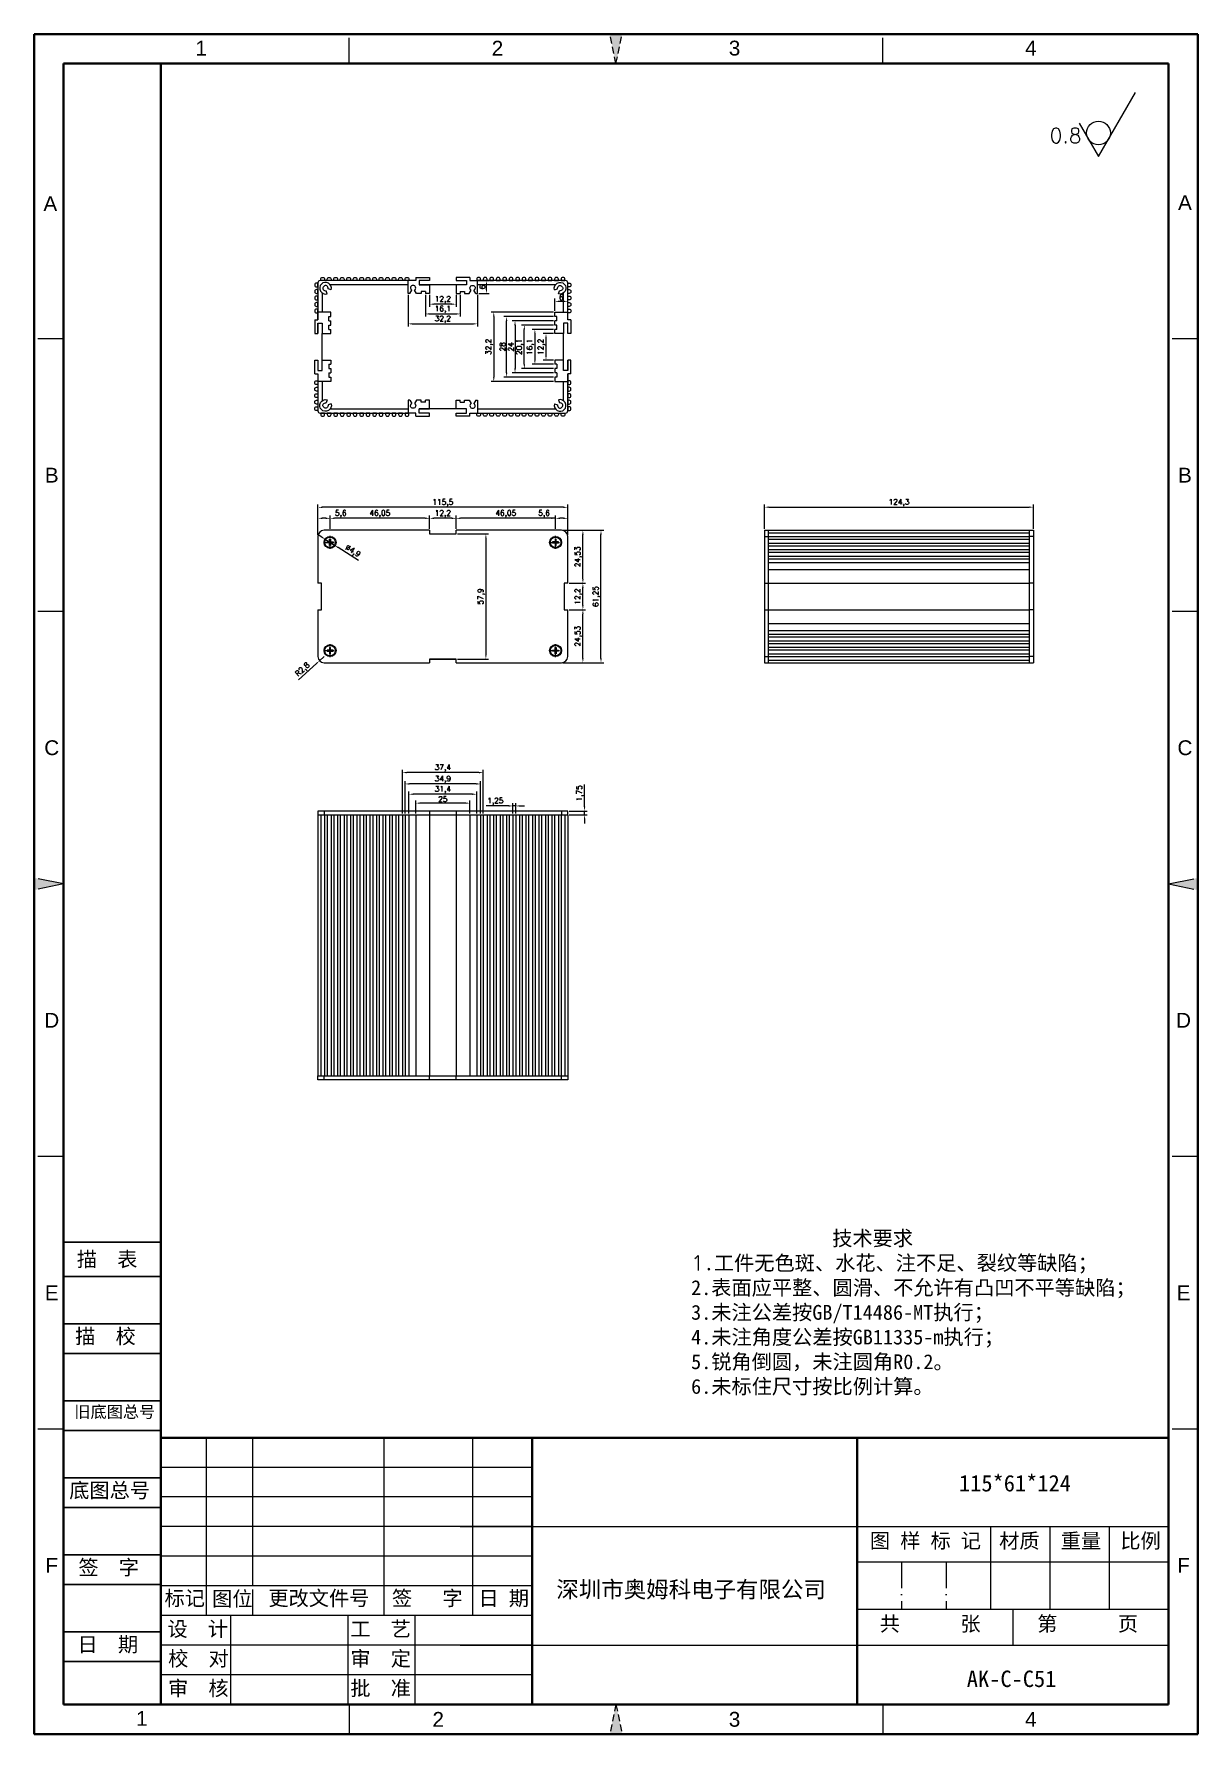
# Model space of a CAD drawing. Header units: millimetres. Extents: x 2598 to 3136, y -275 to 512.
import ezdxf
from ezdxf.enums import TextEntityAlignment as Align

# ---------------------------------------------------------------- set-up
doc = ezdxf.new("R2010")
doc.units = ezdxf.units.MM
for name, pattern in [('ACAD_ISO10W100', [18, 12, -3, 0, -3]), ('CENTER', [50.8, 31.75, -6.35, 6.35, -6.35]), ('HIDDEN2', [4.7625, 3.175, -1.5875])]:
    doc.linetypes.add(name, pattern=pattern)
for name, color, linetype, lineweight in [('dim', 82, 'Continuous', 9), ('图层1', 7, 'ACAD_ISO10W100', 15), ('图层2', 7, 'Continuous', 30), ('图层3', 7, 'Continuous', 15), ('图层4', 7, 'Continuous', 40), ('图层5', 7, 'HIDDEN2', 15), ('细实线', 3, 'Continuous', 18)]:
    doc.layers.add(name, color=color, linetype=linetype, lineweight=lineweight)
doc.layers.add('尺寸线', color=7, linetype='Continuous')
doc.styles.get("Standard").update_dxf_attribs({"font": 'txt', "bigfont": 'gbcbig.shx'})
doc.styles.add('样式 3', font='arial.ttf', dxfattribs={"height": 3.8})
doc.dimstyles.new('ISO-25', dxfattribs={"dimtxt": 2.5, "dimasz": 2.5, "dimexe": 1.25, "dimexo": 0.625, "dimtad": 1, "dimtxsty": 'Standard', "dimcen": 2.5, "dimadec": 0, "dimazin": 0, "dimtfac": 1, "dimtmove": 0, "dimatfit": 3, "dimfxl": 0, "dimarcsym": 0})

msp = doc.modelspace()

# ---------------------------------------------------------------- texts
at = {"layer": '图层1', "color": 0, "style": '样式 3'}
for s, p in [('B', (2606.28, 307.822)), ('B', (3130.4, 307.822)), ('C', (2606.28, 181.73)), ('C', (3130.4, 181.73)), ('D', (2606.28, 55.638)), ('D', (3129.757, 55.638)), ('E', (2606.28, -70.454)), ('E', (3129.757, -70.454)), ('F', (2606.28, -196.547)), ('F', (3129.757, -196.547))]:
    msp.add_text(s, height=6.853, dxfattribs=at).set_placement(p, align=Align.MIDDLE)
at = {"layer": '图层1', "color": 0, "attachment_point": 1}
for s, insert, char_height, width in [('{\\fSimSun|b0|i0|c134|p2;115*61*124}', (3025.888, -154.698), 7.61426, 143.87381), ('{\\fSimSun|b0|i0|c134|p2;图 样 标 记}', (2984.71, -181.702), 6.85283, 85.01981), ('{\\fSimSun|b0|i0|c134|p2;材质 }', (3044.479, -181.731), 6.85283, 57.15345), ('{\\fSimSun|b0|i0|c134|p2;深圳市奥姆科电子有限公司}', (2839.675, -203.843), 7.61426, 143.87381), ('{\\fSimSun|b0|i0|c134|p2;标记}', (2658.454, -208.277), 6.85283, 19.18793), ('{\\fSimSun|b0|i0|c134|p2;图位}', (2680.461, -208.554), 6.85283, 19.18793), ('{\\fSimSun|b0|i0|c134|p2;更改文件号}', (2706.479, -208.277), 6.85283, 57.15345), ('{\\fSimSun|b0|i0|c134|p2;审  核}', (2660.067, -249.912), 6.85283, 55.57182), ('{\\fSimSun|b0|i0|c134|p2;批  准}', (2744.375, -249.912), 6.85283, 57.15345), ('{\\fSimSun|b0|i0|c134|p2;AK-C-C51}', (3029.499, -245.194), 7.61426, 94.46646)]:
    msp.add_mtext(s, dxfattribs=dict(at, insert=insert, char_height=char_height, width=width))
at = {"layer": '图层2', "color": 0, "attachment_point": 1}
for s, insert, char_height, width in [('{\\fSimSun|b0|i0|c134|p2;描\\fSimSun|b0|i0|c0|p2;  \\fSimSun|b0|i0|c134|p2;表}', (2617.91, -51.483), 6.85275, 76.78976), ('{\\fSimSun|b0|i0|c134|p2;描\\fSimSun|b0|i0|c0|p2;  \\fSimSun|b0|i0|c134|p2;校}', (2617.13, -87.118), 6.85275, 76.78976), ('{\\fSimSun|b0|i0|c134|p2;旧底图总号}', (2616.744, -122.752), 5.48227, 76.78976), ('{\\fSimSun|b0|i0|c134|p2;底图总号}', (2614.368, -158.386), 6.85275, 76.78976), ('{\\fSimSun|b0|i0|c134|p2;重量 }', (3072.932, -181.731), 6.85283, 57.15345), ('{\\fSimSun|b0|i0|c134|p2;比例 }', (3100.503, -181.731), 6.85283, 57.15345), ('{\\fSimSun|b0|i0|c134|p2;签\\fSimSun|b0|i0|c0|p2;  \\fSimSun|b0|i0|c134|p2;字}', (2618.612, -194.021), 6.85275, 76.78976), ('{\\fSimSun|b0|i0|c134|p2;签   字}', (2763.624, -208.277), 6.85283, 57.15345), ('{\\fSimSun|b0|i0|c134|p2;日 期}', (2803.655, -208.277), 6.85283, 57.15345), ('{\\fSimSun|b0|i0|c134|p2;共      张}', (2989.226, -220.078), 6.85283, 75.82026), ('{\\fSimSun|b0|i0|c134|p2;第      页}', (3062.093, -220.078), 6.85283, 70.37613), ('{\\fSimSun|b0|i0|c134|p2;设  计}', (2659.801, -222.5), 6.85283, 53.12042), ('{\\fSimSun|b0|i0|c134|p2;工  艺}', (2744.375, -222.5), 6.85283, 57.15345), ('{\\fSimSun|b0|i0|c134|p2;日\\fSimSun|b0|i0|c0|p2;  \\fSimSun|b0|i0|c134|p2;期}', (2618.222, -229.655), 6.85275, 76.78976), ('{\\fSimSun|b0|i0|c134|p2;校  对}', (2660.131, -236.206), 6.85283, 49.68798), ('{\\fSimSun|b0|i0|c134|p2;审  定}', (2744.375, -236.206), 6.85283, 57.15345)]:
    msp.add_mtext(s, dxfattribs=dict(at, insert=insert, char_height=char_height, width=width))
at = {"layer": '图层3', "color": 0, "insert": (2901.999, -41.77), "char_height": 6.85283, "width": 324.57992, "attachment_point": 1}
msp.add_mtext('{\\fSimSun|b0|i0|c134|p54;              技术要求\\P}1{\\fSimSun|b0|i0|c134|p54;.工件无色斑、水花、注不足、裂纹等缺陷；\\P2.表面应平整、圆滑、不允许有凸凹不平等缺陷；\\P3.未注公差按GB/T14486-MT执行；\\P4.未注角度公差按GB11335-m执行；\\P5.锐角倒圆，未注圆角R0.2。}\\P{\\fSimSun|b0|i0|c134|p2;6.未标住尺寸按比例计算。}', dxfattribs=at)
at = {"layer": '图层5', "color": 0, "style": '样式 3'}
for s, p in [('1', (2675.38, 505.378)), ('2', (2812.436, 505.378)), ('3', (2922.082, 505.378)), ('4', (3059.138, 505.378)), ('A', (2605.615, 433.415)), ('A', (3130.4, 433.914)), ('1', (2647.968, -267.32)), ('2', (2785.025, -267.729)), ('3', (2922.082, -267.729)), ('4', (3059.138, -267.729))]:
    msp.add_text(s, height=6.853, dxfattribs=at).set_placement(p, align=Align.MIDDLE)
at = {"layer": '细实线', "color": 0, "insert": (3067.879, 468.312), "char_height": 6.8528, "width": 25.5847, "attachment_point": 1}
msp.add_mtext('0.8', dxfattribs=at)

# ---------------------------------------------------------------- blocks, each defined once
blk = doc.blocks.new('*D5')
at = {"layer": 'Defpoints', "color": 0}
for p in [(2729.42, 292.94), (2729.42, 279.51), (2844.92, 279.51)]:
    blk.add_point(p, dxfattribs=at)
at = {"layer": 'dim', "color": 0, "lineweight": -2}
for p, q in [((2729.42, 280.13), (2729.42, 294.19)), ((2842.92, 292.94), (2731.42, 292.94)), ((2844.92, 280.13), (2844.92, 294.19))]:
    blk.add_line(p, q, dxfattribs=at)
at = {"layer": 'dim', "color": 0}
for points in [[(2731.42, 293.27), (2731.42, 292.61), (2729.42, 292.94)], [(2842.92, 293.27), (2842.92, 292.61), (2844.92, 292.94)]]:
    blk.add_solid(points, dxfattribs=at)
at = {"layer": 'dim', "color": 0, "insert": (2787.17, 295.02), "char_height": 2.5, "attachment_point": 5}
blk.add_mtext('115,5', dxfattribs=at)
blk = doc.blocks.new('*D6')
at = {"layer": 'Defpoints', "color": 0}
for p in [(2842.12, 282.31), (2860.32, 282.31), (2842.12, 221.06)]:
    blk.add_point(p, dxfattribs=at)
at = {"layer": 'dim', "color": 0, "lineweight": -2}
for p, q in [((2842.74, 282.31), (2861.57, 282.31)), ((2860.32, 223.06), (2860.32, 280.31)), ((2842.74, 221.06), (2861.57, 221.06))]:
    blk.add_line(p, q, dxfattribs=at)
at = {"layer": 'dim', "color": 0}
for points in [[(2859.99, 280.31), (2860.65, 280.31), (2860.32, 282.31)], [(2859.99, 223.06), (2860.65, 223.06), (2860.32, 221.06)]]:
    blk.add_solid(points, dxfattribs=at)
at = {"layer": 'dim', "color": 0, "insert": (2858.24, 251.68), "char_height": 2.5, "attachment_point": 5, "rotation": 90}
blk.add_mtext('61,25', dxfattribs=at)
blk = doc.blocks.new('*D7')
at = {"layer": 'Defpoints', "color": 0}
for p in [(2844.92, 245.58), (2851.94, 245.58), (2842.12, 221.06)]:
    blk.add_point(p, dxfattribs=at)
at = {"layer": 'dim', "color": 0, "lineweight": -2}
for p, q in [((2845.54, 245.58), (2853.19, 245.58)), ((2851.94, 223.06), (2851.94, 243.58)), ((2842.74, 221.06), (2853.19, 221.06))]:
    blk.add_line(p, q, dxfattribs=at)
at = {"layer": 'dim', "color": 0}
for points in [[(2851.61, 243.58), (2852.27, 243.58), (2851.94, 245.58)], [(2851.61, 223.06), (2852.27, 223.06), (2851.94, 221.06)]]:
    blk.add_solid(points, dxfattribs=at)
at = {"layer": 'dim', "color": 0, "insert": (2849.86, 233.32), "char_height": 2.5, "attachment_point": 5, "rotation": 90}
blk.add_mtext('24,53', dxfattribs=at)
blk = doc.blocks.new('*D8')
at = {"layer": 'Defpoints', "color": 0}
for p in [(2844.92, 257.78), (2851.94, 257.78), (2844.92, 245.58)]:
    blk.add_point(p, dxfattribs=at)
at = {"layer": 'dim', "color": 0, "lineweight": -2}
for p, q in [((2845.54, 257.78), (2853.19, 257.78)), ((2851.94, 247.58), (2851.94, 255.78)), ((2845.54, 245.58), (2853.19, 245.58))]:
    blk.add_line(p, q, dxfattribs=at)
at = {"layer": 'dim', "color": 0}
for points in [[(2851.61, 255.78), (2852.27, 255.78), (2851.94, 257.78)], [(2851.61, 247.58), (2852.27, 247.58), (2851.94, 245.58)]]:
    blk.add_solid(points, dxfattribs=at)
at = {"layer": 'dim', "color": 0, "insert": (2849.86, 251.68), "char_height": 2.5, "attachment_point": 5, "rotation": 90}
blk.add_mtext('12,2', dxfattribs=at)
blk = doc.blocks.new('*D9')
at = {"layer": 'Defpoints', "color": 0}
for p in [(2844.92, 282.31), (2851.94, 282.31), (2844.92, 257.78)]:
    blk.add_point(p, dxfattribs=at)
at = {"layer": 'dim', "color": 0, "lineweight": -2}
for p, q in [((2845.54, 282.31), (2853.19, 282.31)), ((2851.94, 259.78), (2851.94, 280.31)), ((2845.54, 257.78), (2853.19, 257.78))]:
    blk.add_line(p, q, dxfattribs=at)
at = {"layer": 'dim', "color": 0}
for points in [[(2851.61, 280.31), (2852.27, 280.31), (2851.94, 282.31)], [(2851.61, 259.78), (2852.27, 259.78), (2851.94, 257.78)]]:
    blk.add_solid(points, dxfattribs=at)
at = {"layer": 'dim', "color": 0, "insert": (2849.86, 270.05), "char_height": 2.5, "attachment_point": 5, "rotation": 90}
blk.add_mtext('24,53', dxfattribs=at)
blk = doc.blocks.new('*D10')
at = {"layer": 'Defpoints', "color": 0}
for p in [(2839.32, 287.86), (2839.32, 282.31), (2844.92, 282.31)]:
    blk.add_point(p, dxfattribs=at)
at = {"layer": 'dim', "color": 0, "lineweight": -2}
for p, q in [((2839.32, 287.86), (2830.65, 287.86)), ((2839.32, 282.93), (2839.32, 289.11)), ((2842.92, 287.86), (2841.32, 287.86)), ((2844.92, 282.93), (2844.92, 289.11))]:
    blk.add_line(p, q, dxfattribs=at)
at = {"layer": 'dim', "color": 0}
for points in [[(2841.32, 288.19), (2841.32, 287.52), (2839.32, 287.86)], [(2842.92, 288.19), (2842.92, 287.52), (2844.92, 287.86)]]:
    blk.add_solid(points, dxfattribs=at)
at = {"layer": 'dim', "color": 0, "insert": (2833.98, 289.94), "char_height": 2.5, "attachment_point": 5}
blk.add_mtext('5,6', dxfattribs=at)
blk = doc.blocks.new('*D11')
at = {"layer": 'Defpoints', "color": 0}
for p in [(2793.27, 287.86), (2793.27, 282.31), (2839.32, 282.31)]:
    blk.add_point(p, dxfattribs=at)
at = {"layer": 'dim', "color": 0, "lineweight": -2}
for p, q in [((2793.27, 282.93), (2793.27, 289.11)), ((2837.32, 287.86), (2795.27, 287.86)), ((2839.32, 282.93), (2839.32, 289.11))]:
    blk.add_line(p, q, dxfattribs=at)
at = {"layer": 'dim', "color": 0}
for points in [[(2795.27, 288.19), (2795.27, 287.52), (2793.27, 287.86)], [(2837.32, 288.19), (2837.32, 287.52), (2839.32, 287.86)]]:
    blk.add_solid(points, dxfattribs=at)
at = {"layer": 'dim', "color": 0, "insert": (2816.29, 289.94), "char_height": 2.5, "attachment_point": 5}
blk.add_mtext('46,05', dxfattribs=at)
blk = doc.blocks.new('*D12')
at = {"layer": 'Defpoints', "color": 0}
for p in [(2781.07, 287.86), (2781.07, 282.31), (2793.27, 282.31)]:
    blk.add_point(p, dxfattribs=at)
at = {"layer": 'dim', "color": 0, "lineweight": -2}
for p, q in [((2781.07, 282.93), (2781.07, 289.11)), ((2791.27, 287.86), (2783.07, 287.86)), ((2793.27, 282.93), (2793.27, 289.11))]:
    blk.add_line(p, q, dxfattribs=at)
at = {"layer": 'dim', "color": 0}
for points in [[(2783.07, 288.19), (2783.07, 287.52), (2781.07, 287.86)], [(2791.27, 288.19), (2791.27, 287.52), (2793.27, 287.86)]]:
    blk.add_solid(points, dxfattribs=at)
at = {"layer": 'dim', "color": 0, "insert": (2787.17, 289.94), "char_height": 2.5, "attachment_point": 5}
blk.add_mtext('12,2', dxfattribs=at)
blk = doc.blocks.new('*D13')
at = {"layer": 'Defpoints', "color": 0}
for p in [(2735.02, 287.86), (2735.02, 282.31), (2781.07, 282.31)]:
    blk.add_point(p, dxfattribs=at)
at = {"layer": 'dim', "color": 0, "lineweight": -2}
for p, q in [((2735.02, 282.93), (2735.02, 289.11)), ((2779.07, 287.86), (2737.02, 287.86)), ((2781.07, 282.93), (2781.07, 289.11))]:
    blk.add_line(p, q, dxfattribs=at)
at = {"layer": 'dim', "color": 0}
for points in [[(2737.02, 288.19), (2737.02, 287.52), (2735.02, 287.86)], [(2779.07, 288.19), (2779.07, 287.52), (2781.07, 287.86)]]:
    blk.add_solid(points, dxfattribs=at)
at = {"layer": 'dim', "color": 0, "insert": (2758.04, 289.94), "char_height": 2.5, "attachment_point": 5}
blk.add_mtext('46,05', dxfattribs=at)
blk = doc.blocks.new('*D14')
at = {"layer": 'Defpoints', "color": 0}
for p in [(2729.42, 287.86), (2729.42, 280.13), (2735.02, 282.31)]:
    blk.add_point(p, dxfattribs=at)
at = {"layer": 'dim', "color": 0, "lineweight": -2}
for p, q in [((2729.42, 280.76), (2729.42, 289.11)), ((2733.02, 287.86), (2731.42, 287.86)), ((2735.02, 282.93), (2735.02, 289.11))]:
    blk.add_line(p, q, dxfattribs=at)
at = {"layer": 'dim', "color": 0}
for points in [[(2731.42, 288.19), (2731.42, 287.52), (2729.42, 287.86)], [(2733.02, 288.19), (2733.02, 287.52), (2735.02, 287.86)]]:
    blk.add_solid(points, dxfattribs=at)
at = {"layer": 'dim', "color": 0, "insert": (2739.97, 289.94), "char_height": 2.5, "attachment_point": 5}
blk.add_mtext('5,6', dxfattribs=at)
blk = doc.blocks.new('*D15')
at = {"layer": 'Defpoints', "color": 0}
for p in [(2732.95, 278.03), (2737.08, 275.39)]:
    blk.add_point(p, dxfattribs=at)
at = {"layer": 'dim', "color": 0, "lineweight": -2}
for p, q in [((2731.27, 279.11), (2729.58, 280.18)), ((2732.95, 278.03), (2737.08, 275.39)), ((2748.17, 268.3), (2738.77, 274.31))]:
    blk.add_line(p, q, dxfattribs=at)
at = {"layer": 'dim', "color": 0}
for points in [[(2731.45, 279.39), (2731.09, 278.83), (2732.95, 278.03)], [(2738.94, 274.59), (2738.59, 274.03), (2737.08, 275.39)]]:
    blk.add_solid(points, dxfattribs=at)
at = {"layer": 'dim', "color": 0, "insert": (2745.43, 272.52), "char_height": 2.5, "attachment_point": 5, "rotation": 327.40239}
blk.add_mtext('∅4,9', dxfattribs=at)
blk = doc.blocks.new('*D16')
at = {"layer": 'Defpoints', "color": 0}
for p in [(2793.27, 280.63), (2793.27, 222.73), (2807.08, 222.73)]:
    blk.add_point(p, dxfattribs=at)
at = {"layer": 'dim', "color": 0, "lineweight": -2}
for p, q in [((2793.89, 280.63), (2808.33, 280.63)), ((2807.08, 278.63), (2807.08, 224.73)), ((2793.89, 222.73), (2808.33, 222.73))]:
    blk.add_line(p, q, dxfattribs=at)
at = {"layer": 'dim', "color": 0}
for points in [[(2806.75, 278.63), (2807.42, 278.63), (2807.08, 280.63)], [(2806.75, 224.73), (2807.42, 224.73), (2807.08, 222.73)]]:
    blk.add_solid(points, dxfattribs=at)
at = {"layer": 'dim', "color": 0, "insert": (2805, 251.68), "char_height": 2.5, "attachment_point": 5, "rotation": 90}
blk.add_mtext('57,9', dxfattribs=at)
blk = doc.blocks.new('*D17')
at = {"layer": 'Defpoints', "color": 0}
for p in [(2774.67, 156.08), (2774.67, 150.7), (2799.67, 150.7)]:
    blk.add_point(p, dxfattribs=at)
at = {"layer": 'dim', "color": 0, "lineweight": -2}
for p, q in [((2774.67, 151.32), (2774.67, 157.33)), ((2799.67, 151.32), (2799.67, 157.33)), ((2797.67, 156.08), (2776.67, 156.08))]:
    blk.add_line(p, q, dxfattribs=at)
at = {"layer": 'dim', "color": 0}
for points in [[(2776.67, 156.41), (2776.67, 155.75), (2774.67, 156.08)], [(2797.67, 156.41), (2797.67, 155.75), (2799.67, 156.08)]]:
    blk.add_solid(points, dxfattribs=at)
at = {"layer": 'dim', "color": 0, "insert": (2787.17, 157.96), "char_height": 2.5, "attachment_point": 5}
blk.add_mtext('25', dxfattribs=at)
blk = doc.blocks.new('*D18')
at = {"layer": 'Defpoints', "color": 0}
for p in [(2771.47, 160.22), (2771.47, 150.7), (2802.87, 150.7)]:
    blk.add_point(p, dxfattribs=at)
at = {"layer": 'dim', "color": 0, "lineweight": -2}
for p, q in [((2771.47, 151.32), (2771.47, 161.47)), ((2800.87, 160.22), (2773.47, 160.22)), ((2802.87, 151.32), (2802.87, 161.47))]:
    blk.add_line(p, q, dxfattribs=at)
at = {"layer": 'dim', "color": 0}
for points in [[(2773.47, 160.55), (2773.47, 159.88), (2771.47, 160.22)], [(2800.87, 160.55), (2800.87, 159.88), (2802.87, 160.22)]]:
    blk.add_solid(points, dxfattribs=at)
at = {"layer": 'dim', "color": 0, "insert": (2787.17, 162.3), "char_height": 2.5, "attachment_point": 5}
blk.add_mtext('31,4', dxfattribs=at)
blk = doc.blocks.new('*D19')
at = {"layer": 'Defpoints', "color": 0}
for p in [(2769.72, 164.97), (2769.72, 150.7), (2804.62, 150.7)]:
    blk.add_point(p, dxfattribs=at)
at = {"layer": 'dim', "color": 0, "lineweight": -2}
for p, q in [((2769.72, 151.32), (2769.72, 166.22)), ((2804.62, 151.32), (2804.62, 166.22)), ((2802.62, 164.97), (2771.72, 164.97))]:
    blk.add_line(p, q, dxfattribs=at)
at = {"layer": 'dim', "color": 0}
for points in [[(2771.72, 165.3), (2771.72, 164.64), (2769.72, 164.97)], [(2802.62, 165.3), (2802.62, 164.64), (2804.62, 164.97)]]:
    blk.add_solid(points, dxfattribs=at)
at = {"layer": 'dim', "color": 0, "insert": (2787.17, 167.05), "char_height": 2.5, "attachment_point": 5}
blk.add_mtext('34,9', dxfattribs=at)
blk = doc.blocks.new('*D20')
at = {"layer": 'Defpoints', "color": 0}
for p in [(2768.47, 170.21), (2768.47, 150.7), (2805.87, 150.7)]:
    blk.add_point(p, dxfattribs=at)
at = {"layer": 'dim', "color": 0, "lineweight": -2}
for p, q in [((2768.47, 151.32), (2768.47, 171.46)), ((2803.87, 170.21), (2770.47, 170.21)), ((2805.87, 151.32), (2805.87, 171.46))]:
    blk.add_line(p, q, dxfattribs=at)
at = {"layer": 'dim', "color": 0}
for points in [[(2770.47, 170.54), (2770.47, 169.87), (2768.47, 170.21)], [(2803.87, 170.54), (2803.87, 169.87), (2805.87, 170.21)]]:
    blk.add_solid(points, dxfattribs=at)
at = {"layer": 'dim', "color": 0, "insert": (2787.17, 172.29), "char_height": 2.5, "attachment_point": 5}
blk.add_mtext('37,4', dxfattribs=at)
blk = doc.blocks.new('*D21')
at = {"layer": 'Defpoints', "color": 0}
for p in [(2819.62, 154.8), (2819.62, 150.7), (2820.87, 150.7)]:
    blk.add_point(p, dxfattribs=at)
at = {"layer": 'dim', "color": 0, "lineweight": -2}
for p, q in [((2817.62, 154.8), (2807.28, 154.8)), ((2819.62, 151.32), (2819.62, 156.05)), ((2820.87, 154.8), (2819.62, 154.8)), ((2820.87, 151.32), (2820.87, 156.05)), ((2822.87, 154.8), (2824.87, 154.8))]:
    blk.add_line(p, q, dxfattribs=at)
at = {"layer": 'dim', "color": 0}
for points in [[(2817.62, 155.13), (2817.62, 154.47), (2819.62, 154.8)], [(2822.87, 155.13), (2822.87, 154.47), (2820.87, 154.8)]]:
    blk.add_solid(points, dxfattribs=at)
at = {"layer": 'dim', "color": 0, "insert": (2811.45, 156.88), "char_height": 2.5, "attachment_point": 5}
blk.add_mtext('1,25', dxfattribs=at)
blk = doc.blocks.new('*D22')
at = {"layer": 'Defpoints', "color": 0}
for p in [(2730.15, 221.97), (2732.22, 223.86)]:
    blk.add_point(p, dxfattribs=at)
at = {"layer": 'dim', "color": 0, "lineweight": -2}
for p, q in [((2720.41, 213.11), (2728.67, 220.63)), ((2732.22, 223.86), (2730.15, 221.97))]:
    blk.add_line(p, q, dxfattribs=at)
at = {"layer": 'dim', "color": 0}
blk.add_solid([(2728.44, 220.87), (2728.89, 220.38), (2730.15, 221.97)], dxfattribs=at)
at = {"layer": 'dim', "color": 0, "insert": (2722.4, 217.74), "char_height": 2.5, "attachment_point": 5, "rotation": 42.31927}
blk.add_mtext('R2,8', dxfattribs=at)
blk = doc.blocks.new('*D23')
at = {"layer": 'Defpoints', "color": 0}
for p in [(3060.31, 293), (2936.01, 282.31), (3060.31, 282.31)]:
    blk.add_point(p, dxfattribs=at)
at = {"layer": 'dim', "color": 0, "lineweight": -2}
for p, q in [((2936.01, 282.93), (2936.01, 294.25)), ((2938.01, 293), (3058.31, 293)), ((3060.31, 282.93), (3060.31, 294.25))]:
    blk.add_line(p, q, dxfattribs=at)
at = {"layer": 'dim', "color": 0}
for points in [[(2938.01, 293.34), (2938.01, 292.67), (2936.01, 293)], [(3058.31, 293.34), (3058.31, 292.67), (3060.31, 293)]]:
    blk.add_solid(points, dxfattribs=at)
at = {"layer": 'dim', "color": 0, "insert": (2998.16, 295.09), "char_height": 2.5, "attachment_point": 5}
blk.add_mtext('124,3', dxfattribs=at)
blk = doc.blocks.new('*D43')
at = {"layer": 'Defpoints', "color": 0}
for p in [(2844.92, 152.45), (2844.92, 150.7), (2852.72, 152.45)]:
    blk.add_point(p, dxfattribs=at)
at = {"layer": 'dim', "color": 0, "lineweight": -2}
for p, q in [((2852.72, 154.45), (2852.72, 164.78)), ((2845.54, 152.45), (2853.97, 152.45)), ((2845.54, 150.7), (2853.97, 150.7)), ((2852.72, 150.7), (2852.72, 152.45)), ((2852.72, 148.7), (2852.72, 146.7))]:
    blk.add_line(p, q, dxfattribs=at)
at = {"layer": 'dim', "color": 0}
for points in [[(2852.39, 154.45), (2853.06, 154.45), (2852.72, 152.45)], [(2852.39, 148.7), (2853.06, 148.7), (2852.72, 150.7)]]:
    blk.add_solid(points, dxfattribs=at)
at = {"layer": 'dim', "color": 0, "insert": (2850.64, 160.62), "char_height": 2.5, "attachment_point": 5, "rotation": 90}
blk.add_mtext('1,75', dxfattribs=at)
blk = doc.blocks.new('A$C42B41ACF')
for p, q in [((0, 0), (0, 6)), ((3.6, 6), (0, 6)), ((0.85, 0), (1.75, 1.56)), ((3.85, 0), (2.95, 1.56)), ((3.6, 7.5), (10, 7.5)), ((3.6, 7.5), (3.6, 6)), ((10, 6), (5.1, 6)), ((5.1, 6), (5.1, 4.05)), ((5.1, 4.05), (10, 4.05)), ((8.05, 1), (6.05, 1)), ((6.05, 1), (6.05, 0)), ((8.05, 1), (8.05, 0)), ((10, 7.5), (10, 6)), ((10, 4.05), (10, 0)), ((0.85, 0), (0, 0)), ((6.05, 0), (3.85, 0)), ((10, 0), (8.05, 0))]:
    blk.add_line(p, q)
blk.add_arc((2.35, 2.6), 1.2, 300, 240)
blk = doc.blocks.new('A$C501D3887')
for p, q in [((3.4, 0.09), (3.01, 1.54)), ((5.31, 2), (3.86, 2.39))]:
    blk.add_line(p, q)
for radius in [2.7, 1.2]:
    blk.add_arc((2.7, 2.7), radius, 345, 285)
blk = doc.blocks.new('A$C059A2497')
for p, q in [((0, 3.6), (0, 10)), ((0, 10), (1.5, 10)), ((1.5, 10), (1.5, 5.1)), ((3.45, 10), (7.5, 10)), ((3.45, 5.1), (3.45, 10)), ((6.5, 8.05), (7.5, 8.05)), ((6.5, 8.05), (6.5, 6.05)), ((7.5, 10), (7.5, 8.05)), ((0, 3.6), (1.5, 3.6)), ((1.5, 5.1), (3.45, 5.1)), ((1.5, 3.6), (1.5, 0)), ((7.5, 0), (1.5, 0)), ((6.5, 6.05), (7.5, 6.05)), ((6.5, 4.1), (7.5, 4.1)), ((6.5, 4.1), (6.5, 2.1)), ((6.5, 2.1), (7.5, 2.1)), ((7.5, 6.05), (7.5, 4.1)), ((7.5, 2.1), (7.5, 0))]:
    blk.add_line(p, q)
blk = doc.blocks.new('*D104')
at = {"layer": 'Defpoints', "color": 0}
for p in [(2781.07, 391.8), (2781.07, 386.92), (2793.27, 391.8)]:
    blk.add_point(p, dxfattribs=at)
at = {"layer": 'dim', "color": 0, "lineweight": -2}
for p, q in [((2781.07, 391.18), (2781.07, 385.67)), ((2791.27, 386.92), (2783.07, 386.92)), ((2793.27, 391.18), (2793.27, 385.67))]:
    blk.add_line(p, q, dxfattribs=at)
at = {"layer": 'dim', "color": 0}
for points in [[(2783.07, 387.25), (2783.07, 386.59), (2781.07, 386.92)], [(2791.27, 387.25), (2791.27, 386.59), (2793.27, 386.92)]]:
    blk.add_solid(points, dxfattribs=at)
at = {"layer": 'dim', "color": 0, "insert": (2787.17, 389), "char_height": 2.5, "attachment_point": 5}
blk.add_mtext('12,2', dxfattribs=at)
blk = doc.blocks.new('*D105')
at = {"layer": 'Defpoints', "color": 0}
for p in [(2779.12, 391.8), (2795.22, 391.8), (2795.22, 382.4)]:
    blk.add_point(p, dxfattribs=at)
at = {"layer": 'dim', "color": 0, "lineweight": -2}
for p, q in [((2779.12, 391.18), (2779.12, 381.15)), ((2795.22, 391.18), (2795.22, 381.15)), ((2781.12, 382.4), (2793.22, 382.4))]:
    blk.add_line(p, q, dxfattribs=at)
at = {"layer": 'dim', "color": 0}
for points in [[(2781.12, 382.73), (2781.12, 382.06), (2779.12, 382.4)], [(2793.22, 382.73), (2793.22, 382.06), (2795.22, 382.4)]]:
    blk.add_solid(points, dxfattribs=at)
at = {"layer": 'dim', "color": 0, "insert": (2787.17, 384.48), "char_height": 2.5, "attachment_point": 5}
blk.add_mtext('16,1', dxfattribs=at)
blk = doc.blocks.new('*D106')
at = {"layer": 'Defpoints', "color": 0}
for p in [(2771.07, 391.8), (2803.27, 391.8), (2803.27, 377.81)]:
    blk.add_point(p, dxfattribs=at)
at = {"layer": 'dim', "color": 0, "lineweight": -2}
for p, q in [((2771.07, 391.18), (2771.07, 376.56)), ((2803.27, 391.18), (2803.27, 376.56)), ((2773.07, 377.81), (2801.27, 377.81))]:
    blk.add_line(p, q, dxfattribs=at)
at = {"layer": 'dim', "color": 0}
for points in [[(2773.07, 378.14), (2773.07, 377.48), (2771.07, 377.81)], [(2801.27, 378.14), (2801.27, 377.48), (2803.27, 377.81)]]:
    blk.add_solid(points, dxfattribs=at)
at = {"layer": 'dim', "color": 0, "insert": (2787.17, 379.89), "char_height": 2.5, "attachment_point": 5}
blk.add_mtext('32,2', dxfattribs=at)
blk = doc.blocks.new('*D107')
at = {"layer": 'Defpoints', "color": 0}
for p in [(2803.27, 397.8), (2807.33, 397.8), (2803.27, 391.8)]:
    blk.add_point(p, dxfattribs=at)
at = {"layer": 'dim', "color": 0, "lineweight": -2}
for p, q in [((2803.89, 397.8), (2808.58, 397.8)), ((2807.33, 393.8), (2807.33, 395.8)), ((2803.89, 391.8), (2808.58, 391.8))]:
    blk.add_line(p, q, dxfattribs=at)
at = {"layer": 'dim', "color": 0}
for points in [[(2807, 395.8), (2807.66, 395.8), (2807.33, 397.8)], [(2807, 393.8), (2807.66, 393.8), (2807.33, 391.8)]]:
    blk.add_solid(points, dxfattribs=at)
at = {"layer": 'dim', "color": 0, "insert": (2805.46, 394.8), "char_height": 2.5, "attachment_point": 5, "rotation": 90}
blk.add_mtext('6', dxfattribs=at)
blk = doc.blocks.new('*D108')
at = {"layer": 'Defpoints', "color": 0}
for p in [(2838.92, 373.28), (2834.88, 361.08), (2838.92, 361.08)]:
    blk.add_point(p, dxfattribs=at)
at = {"layer": 'dim', "color": 0, "lineweight": -2}
for p, q in [((2838.29, 373.28), (2833.63, 373.28)), ((2834.88, 371.28), (2834.88, 363.08)), ((2838.29, 361.08), (2833.63, 361.08))]:
    blk.add_line(p, q, dxfattribs=at)
at = {"layer": 'dim', "color": 0}
for points in [[(2834.55, 371.28), (2835.22, 371.28), (2834.88, 373.28)], [(2834.55, 363.08), (2835.22, 363.08), (2834.88, 361.08)]]:
    blk.add_solid(points, dxfattribs=at)
at = {"layer": 'dim', "color": 0, "insert": (2832.8, 367.18), "char_height": 2.5, "attachment_point": 5, "rotation": 90}
blk.add_mtext('12,2', dxfattribs=at)
blk = doc.blocks.new('*D109')
at = {"layer": 'Defpoints', "color": 0}
for p in [(2838.92, 375.23), (2829.74, 359.13), (2838.92, 359.13)]:
    blk.add_point(p, dxfattribs=at)
at = {"layer": 'dim', "color": 0, "lineweight": -2}
for p, q in [((2838.29, 375.23), (2828.49, 375.23)), ((2829.74, 373.23), (2829.74, 361.13)), ((2838.29, 359.13), (2828.49, 359.13))]:
    blk.add_line(p, q, dxfattribs=at)
at = {"layer": 'dim', "color": 0}
for points in [[(2829.41, 373.23), (2830.08, 373.23), (2829.74, 375.23)], [(2829.41, 361.13), (2830.08, 361.13), (2829.74, 359.13)]]:
    blk.add_solid(points, dxfattribs=at)
at = {"layer": 'dim', "color": 0, "insert": (2827.66, 367.18), "char_height": 2.5, "attachment_point": 5, "rotation": 90}
blk.add_mtext('16,1', dxfattribs=at)
blk = doc.blocks.new('*D110')
at = {"layer": 'Defpoints', "color": 0}
for p in [(2824.86, 377.23), (2838.92, 377.23), (2838.92, 357.13)]:
    blk.add_point(p, dxfattribs=at)
at = {"layer": 'dim', "color": 0, "lineweight": -2}
for p, q in [((2838.29, 377.23), (2823.61, 377.23)), ((2824.86, 359.13), (2824.86, 375.23)), ((2838.29, 357.13), (2823.61, 357.13))]:
    blk.add_line(p, q, dxfattribs=at)
at = {"layer": 'dim', "color": 0}
for points in [[(2824.52, 375.23), (2825.19, 375.23), (2824.86, 377.23)], [(2824.52, 359.13), (2825.19, 359.13), (2824.86, 357.13)]]:
    blk.add_solid(points, dxfattribs=at)
at = {"layer": 'dim', "color": 0, "insert": (2822.77, 367.18), "char_height": 2.5, "attachment_point": 5, "rotation": 90}
blk.add_mtext('20,1', dxfattribs=at)
blk = doc.blocks.new('*D111')
at = {"layer": 'Defpoints', "color": 0}
for p in [(2838.92, 379.18), (2820.56, 355.18), (2838.92, 355.18)]:
    blk.add_point(p, dxfattribs=at)
at = {"layer": 'dim', "color": 0, "lineweight": -2}
for p, q in [((2838.29, 379.18), (2819.31, 379.18)), ((2820.56, 377.18), (2820.56, 357.18)), ((2838.29, 355.18), (2819.31, 355.18))]:
    blk.add_line(p, q, dxfattribs=at)
at = {"layer": 'dim', "color": 0}
for points in [[(2820.22, 377.18), (2820.89, 377.18), (2820.56, 379.18)], [(2820.22, 357.18), (2820.89, 357.18), (2820.56, 355.18)]]:
    blk.add_solid(points, dxfattribs=at)
at = {"layer": 'dim', "color": 0, "insert": (2818.68, 367.18), "char_height": 2.5, "attachment_point": 5, "rotation": 90}
blk.add_mtext('24', dxfattribs=at)
blk = doc.blocks.new('*D112')
at = {"layer": 'Defpoints', "color": 0}
for p in [(2816.67, 381.18), (2838.92, 381.18), (2838.92, 353.18)]:
    blk.add_point(p, dxfattribs=at)
at = {"layer": 'dim', "color": 0, "lineweight": -2}
for p, q in [((2838.29, 381.18), (2815.42, 381.18)), ((2816.67, 355.18), (2816.67, 379.18)), ((2838.29, 353.18), (2815.42, 353.18))]:
    blk.add_line(p, q, dxfattribs=at)
at = {"layer": 'dim', "color": 0}
for points in [[(2816.34, 379.18), (2817, 379.18), (2816.67, 381.18)], [(2816.34, 355.18), (2817, 355.18), (2816.67, 353.18)]]:
    blk.add_solid(points, dxfattribs=at)
at = {"layer": 'dim', "color": 0, "insert": (2814.8, 367.18), "char_height": 2.5, "attachment_point": 5, "rotation": 90}
blk.add_mtext('28', dxfattribs=at)
blk = doc.blocks.new('*D113')
at = {"layer": 'Defpoints', "color": 0}
for p in [(2838.92, 383.28), (2810.73, 351.08), (2838.92, 351.08)]:
    blk.add_point(p, dxfattribs=at)
at = {"layer": 'dim', "color": 0, "lineweight": -2}
for p, q in [((2838.29, 383.28), (2809.48, 383.28)), ((2810.73, 381.28), (2810.73, 353.08)), ((2838.29, 351.08), (2809.48, 351.08))]:
    blk.add_line(p, q, dxfattribs=at)
at = {"layer": 'dim', "color": 0}
for points in [[(2810.4, 381.28), (2811.07, 381.28), (2810.73, 383.28)], [(2810.4, 353.08), (2811.07, 353.08), (2810.73, 351.08)]]:
    blk.add_solid(points, dxfattribs=at)
at = {"layer": 'dim', "color": 0, "insert": (2808.65, 367.18), "char_height": 2.5, "attachment_point": 5, "rotation": 90}
blk.add_mtext('32,2', dxfattribs=at)
blk = doc.blocks.new('*D114')
at = {"layer": 'Defpoints', "color": 0}
for p in [(2838.92, 388.22), (2838.92, 383.28), (2844.92, 383.28)]:
    blk.add_point(p, dxfattribs=at)
at = {"layer": 'dim', "color": 0, "lineweight": -2}
for p, q in [((2838.92, 383.9), (2838.92, 389.47)), ((2842.92, 388.22), (2840.92, 388.22)), ((2844.92, 383.9), (2844.92, 389.47))]:
    blk.add_line(p, q, dxfattribs=at)
at = {"layer": 'dim', "color": 0}
for points in [[(2840.92, 388.55), (2840.92, 387.88), (2838.92, 388.22)], [(2842.92, 388.55), (2842.92, 387.88), (2844.92, 388.22)]]:
    blk.add_solid(points, dxfattribs=at)
at = {"layer": 'dim', "color": 0, "insert": (2841.92, 390.09), "char_height": 2.5, "attachment_point": 5}
blk.add_mtext('6', dxfattribs=at)

# ---------------------------------------------------------------- dimensions: what is measured, and where the dimension line sits
at = {"layer": 'dim'}
for base, p1, p2, override, picture, middle in [((2807.331, 397.802), (2803.266, 391.802), (2803.266, 397.802), {"dimasz": 2}, '*D107', (2805.456, 394.802)), ((2810.735, 351.077), (2838.916, 383.277), (2838.916, 351.077), {"dimasz": 2}, '*D113', (2808.651, 367.177)), ((2816.671, 381.177), (2838.916, 353.177), (2838.916, 381.177), {"dimasz": 2}, '*D112', (2814.796, 367.177)), ((2820.557, 355.177), (2838.916, 379.177), (2838.916, 355.177), {"dimasz": 2}, '*D111', (2818.682, 367.177)), ((2824.858, 377.227), (2838.916, 357.127), (2838.916, 377.227), {"dimasz": 2}, '*D110', (2822.775, 367.177)), ((2829.743, 359.127), (2838.916, 375.227), (2838.916, 359.127), {"dimasz": 2}, '*D109', (2827.659, 367.177)), ((2834.885, 361.077), (2838.916, 373.277), (2838.916, 361.077), {"dimasz": 2}, '*D108', (2832.801, 367.177)), ((2807.083, 222.734), (2793.266, 280.634), (2793.266, 222.734), {"dimasz": 2}, '*D16', (2804.999, 251.684)), ((2860.319, 282.309), (2842.116, 221.059), (2842.116, 282.309), {"dimasz": 2}, '*D6', (2858.236, 251.684)), ((2851.941179682, 282.309107695), (2844.916389591, 257.784107695), (2844.916389591, 282.309107695), {"dimasz": 2, "dimtmove": 1}, '*D9', (2849.857846348, 270.046607695)), ((2851.941, 257.784), (2844.916, 245.584), (2844.916, 257.784), {"dimasz": 2, "dimtmove": 1}, '*D8', (2849.858, 251.684)), ((2851.941179682, 245.584107695), (2842.116389591, 221.059107695), (2844.916389591, 245.584107695), {"dimasz": 2}, '*D7', (2849.857846348, 233.321607695)), ((2852.724, 152.45), (2844.916, 150.7), (2844.916, 152.45), {"dimasz": 2}, '*D43', (2850.641, 160.616))]:
    dim = msp.add_linear_dim(base=base, p1=p1, p2=p2, angle=90, dimstyle='ISO-25', override=override, dxfattribs=at)
    dim.commit()
    dim.dimension.update_dxf_attribs({"geometry": picture, "text_midpoint": middle})
for base, p1, p2, override, picture, middle in [((2803.266, 377.809), (2771.066, 391.802), (2803.266, 391.802), {"dimasz": 2}, '*D106', (2787.166, 379.893)), ((2795.216, 382.398), (2779.116, 391.802), (2795.216, 391.802), {"dimasz": 2}, '*D105', (2787.166, 384.481)), ((2781.066, 386.919), (2793.266, 391.802), (2781.066, 391.802), {"dimasz": 2}, '*D104', (2787.166, 389.003)), ((2838.916, 388.218), (2844.916, 383.277), (2838.916, 383.277), {"dimasz": 2}, '*D114', (2841.916, 390.093)), ((2729.416, 292.941), (2844.916, 279.509), (2729.416, 279.509), {"dimasz": 2}, '*D5', (2787.166, 295.024)), ((2735.016, 287.856), (2781.066, 282.309), (2735.016, 282.309), {"dimasz": 2, "dimtmove": 1}, '*D13', (2758.041, 289.939)), ((2781.066, 287.856), (2793.266, 282.309), (2781.066, 282.309), {"dimasz": 2, "dimtmove": 1}, '*D12', (2787.166, 289.939)), ((2793.266, 287.856), (2839.316, 282.309), (2793.266, 282.309), {"dimasz": 2, "dimtmove": 1}, '*D11', (2816.291, 289.939)), ((2839.316, 287.856), (2844.916, 282.309), (2839.316, 282.309), {"dimasz": 2}, '*D10', (2833.983, 289.939)), ((3060.315, 293.003), (2936.015, 282.309), (3060.315, 282.309), {"dimasz": 2}, '*D23', (2998.165, 295.086)), ((2768.466, 170.208), (2805.866, 150.7), (2768.466, 150.7), {"dimasz": 2}, '*D20', (2787.166, 172.291)), ((2769.716, 164.971), (2804.616, 150.7), (2769.716, 150.7), {"dimasz": 2}, '*D19', (2787.166, 167.054)), ((2771.466, 160.215), (2802.866, 150.7), (2771.466, 150.7), {"dimasz": 2}, '*D18', (2787.166, 162.299)), ((2774.666, 156.081), (2799.666, 150.7), (2774.666, 150.7), {"dimasz": 2}, '*D17', (2787.166, 157.956)), ((2819.616, 154.801), (2820.866, 150.7), (2819.616, 150.7), {"dimasz": 2}, '*D21', (2811.45, 156.884))]:
    dim = msp.add_linear_dim(base=base, p1=p1, p2=p2, dimstyle='ISO-25', override=override, dxfattribs=at)
    dim.commit()
    dim.dimension.update_dxf_attribs({"geometry": picture, "text_midpoint": middle})
dim = msp.add_linear_dim(base=(2729.416, 287.856), p1=(2735.016, 282.309), p2=(2729.416, 280.134), dimstyle='ISO-25', override={"dimasz": 2, "dimtmove": 1}, dxfattribs=at)
dim.commit()
dim.dimension.update_dxf_attribs({"geometry": '*D14', "text_midpoint": (2739.968, 287.856), "dimtype": 160})
dim = msp.add_diameter_dim_2p(p1=(2732.952, 278.029), p2=(2737.08, 275.389), dimstyle='ISO-25', override={"dimasz": 2}, dxfattribs=at)
dim.commit()
dim.dimension.update_dxf_attribs({"geometry": '*D15', "text_midpoint": (2745.434, 272.52)})
dim = msp.add_radius_dim(center=(2732.216, 223.859), mpoint=(2730.146, 221.974), dimstyle='ISO-25', override={"dimasz": 2}, dxfattribs=at)
dim.commit()
dim.dimension.update_dxf_attribs({"geometry": '*D22', "text_midpoint": (2722.397, 217.736)})

# ---------------------------------------------------------------- hatches: boundary and pattern name
at = {"layer": '图层1'}
for points in [[(2611.786, 118.684), (2598.08, 121.505), (2598.08, 115.863)], [(3122.733, 118.684), (3136.438, 121.505), (3136.438, 115.863)]]:
    msp.add_hatch(color=0, dxfattribs=at).paths.add_polyline_path(points)
at = {"layer": '图层5'}
for points in [[(2867.259, 498.194), (2864.438, 511.899), (2870.08, 511.899)], [(2867.259, -260.826), (2864.438, -274.532), (2870.08, -274.532)]]:
    msp.add_hatch(color=0, dxfattribs=at).paths.add_polyline_path(points)

# ---------------------------------------------------------------- linework, layer by layer
for p, q in [((2729.416, 396.802), (2729.416, 379.677)), ((2771.066, 397.802), (2730.416, 397.802)), ((2771.066, 395.852), (2735.127, 395.852)), ((2781.066, 395.852), (2776.166, 395.852)), ((2793.266, 395.852), (2781.066, 395.852)), ((2798.166, 395.852), (2793.266, 395.852)), ((2843.916, 397.802), (2803.266, 397.802)), ((2839.206, 395.852), (2803.266, 395.852)), ((2844.916, 379.677), (2844.916, 396.802)), ((2731.366, 392.092), (2731.366, 383.277)), ((2842.966, 383.277), (2842.966, 392.092)), ((2729.416, 378.177), (2729.416, 373.277)), ((2844.916, 373.277), (2844.916, 378.177)), ((2731.366, 361.077), (2731.366, 373.277)), ((2842.966, 361.077), (2842.966, 373.277)), ((2729.416, 361.077), (2729.416, 356.177)), ((2729.416, 354.677), (2729.416, 337.552)), ((2844.916, 356.177), (2844.916, 361.077)), ((2844.916, 337.552), (2844.916, 354.677)), ((2731.366, 351.077), (2731.366, 342.263)), ((2842.966, 342.263), (2842.966, 351.077)), ((2735.127, 338.502), (2771.066, 338.502)), ((2781.066, 338.502), (2776.166, 338.502)), ((2793.266, 338.502), (2781.066, 338.502)), ((2798.166, 338.502), (2793.266, 338.502)), ((2803.266, 338.502), (2839.206, 338.502)), ((2730.416, 336.552), (2771.066, 336.552)), ((2803.266, 336.552), (2843.916, 336.552)), ((2729.416, 279.509), (2729.416, 257.784)), ((2781.066, 282.309), (2732.216, 282.309)), ((2781.066, 280.634), (2793.266, 280.634)), ((2842.116, 282.309), (2793.266, 282.309)), ((2844.916, 257.784), (2844.916, 279.509)), ((2936.015, 282.309), (2936.015, 221.059)), ((2936.015, 282.309), (3060.315, 282.309)), ((2936.015, 279.509), (2937.865, 279.509)), ((2937.865, 221.059), (2937.865, 282.309)), ((2937.865, 281.134), (3058.465, 281.134)), ((2937.865, 279.384), (3058.465, 279.384)), ((2937.865, 278.134), (3058.465, 278.134)), ((2937.865, 276.384), (3058.465, 276.384)), ((3058.465, 221.059), (3058.465, 282.309)), ((3060.315, 279.509), (3058.465, 279.509)), ((3060.315, 282.309), (3060.315, 221.059)), ((2937.865, 275.134), (3058.465, 275.134)), ((2937.865, 273.384), (3058.465, 273.384)), ((2937.865, 272.134), (3058.465, 272.134)), ((2937.865, 270.384), (3058.465, 270.384)), ((2937.865, 269.134), (3058.465, 269.134)), ((2937.865, 267.384), (3058.465, 267.384)), ((2937.865, 264.184), (3058.465, 264.184)), ((2936.015, 257.784), (2937.865, 257.784)), ((2937.865, 257.784), (3058.465, 257.784)), ((3060.315, 257.784), (3058.465, 257.784)), ((2729.416, 245.584), (2729.416, 223.859)), ((2844.916, 223.859), (2844.916, 245.584)), ((2936.015, 245.584), (2937.865, 245.584)), ((2937.865, 245.584), (3058.465, 245.584)), ((3060.315, 245.584), (3058.465, 245.584)), ((2937.865, 239.184), (3058.465, 239.184)), ((2937.865, 235.984), (3058.465, 235.984)), ((2937.865, 234.234), (3058.465, 234.234)), ((2937.865, 232.984), (3058.465, 232.984)), ((2937.865, 231.234), (3058.465, 231.234)), ((2937.865, 229.984), (3058.465, 229.984)), ((2937.865, 228.234), (3058.465, 228.234)), ((2732.216, 221.059), (2781.066, 221.059)), ((2781.066, 222.734), (2793.266, 222.734)), ((2793.266, 221.059), (2842.116, 221.059)), ((2936.015, 223.859), (2937.865, 223.859)), ((2936.015, 221.059), (3060.315, 221.059)), ((2937.865, 226.984), (3058.465, 226.984)), ((2937.865, 225.234), (3058.465, 225.234)), ((2937.865, 223.984), (3058.465, 223.984)), ((2937.865, 222.234), (3058.465, 222.234)), ((3060.315, 223.859), (3058.465, 223.859)), ((2844.916, 152.45), (2729.416, 152.45)), ((2729.416, 152.45), (2729.416, 150.6)), ((2729.416, 150.7), (2844.916, 150.7)), ((2729.416, 150.6), (2729.416, 30)), ((2730.716, 150.7), (2730.716, 29.9)), ((2732.216, 152.45), (2732.216, 150.7)), ((2732.466, 150.7), (2732.466, 29.9)), ((2733.716, 150.7), (2733.716, 29.9)), ((2735.466, 150.7), (2735.466, 29.9)), ((2736.716, 150.7), (2736.716, 29.9)), ((2738.466, 150.7), (2738.466, 29.9)), ((2739.716, 150.7), (2739.716, 29.9)), ((2741.466, 150.7), (2741.466, 29.9)), ((2742.716, 150.7), (2742.716, 29.9)), ((2744.466, 150.7), (2744.466, 29.9)), ((2745.716, 150.7), (2745.716, 29.9)), ((2747.466, 150.7), (2747.466, 29.9)), ((2748.716, 150.7), (2748.716, 29.9)), ((2750.466, 150.7), (2750.466, 29.9)), ((2751.716, 150.7), (2751.716, 29.9)), ((2753.466, 150.7), (2753.466, 29.9)), ((2754.716, 150.7), (2754.716, 29.9)), ((2756.466, 150.7), (2756.466, 29.9)), ((2757.716, 150.7), (2757.716, 29.9)), ((2759.466, 150.7), (2759.466, 29.9)), ((2760.716, 150.7), (2760.716, 29.9)), ((2762.466, 150.7), (2762.466, 29.9)), ((2763.716, 150.7), (2763.716, 29.9)), ((2765.466, 150.7), (2765.466, 29.9)), ((2766.716, 150.7), (2766.716, 29.9)), ((2768.466, 150.7), (2768.466, 29.9)), ((2769.716, 150.7), (2769.716, 29.9)), ((2771.466, 150.7), (2771.466, 29.9)), ((2774.666, 150.7), (2774.666, 29.9)), ((2781.066, 152.45), (2781.066, 150.6)), ((2781.066, 150.6), (2781.066, 30)), ((2793.266, 152.45), (2793.266, 150.6)), ((2793.266, 150.6), (2793.266, 30)), ((2799.666, 150.7), (2799.666, 29.9)), ((2802.866, 150.7), (2802.866, 29.9)), ((2804.616, 150.7), (2804.616, 29.9)), ((2805.866, 150.7), (2805.866, 29.9)), ((2807.616, 150.7), (2807.616, 29.9)), ((2808.866, 150.7), (2808.866, 29.9)), ((2810.616, 150.7), (2810.616, 29.9)), ((2811.866, 150.7), (2811.866, 29.9)), ((2813.616, 150.7), (2813.616, 29.9)), ((2814.866, 150.7), (2814.866, 29.9)), ((2816.616, 150.7), (2816.616, 29.9)), ((2817.866, 150.7), (2817.866, 29.9)), ((2819.616, 150.7), (2819.616, 29.9)), ((2820.866, 150.7), (2820.866, 29.9)), ((2822.616, 150.7), (2822.616, 29.9)), ((2823.866, 150.7), (2823.866, 29.9)), ((2825.616, 150.7), (2825.616, 29.9)), ((2826.866, 150.7), (2826.866, 29.9)), ((2828.616, 150.7), (2828.616, 29.9)), ((2829.866, 150.7), (2829.866, 29.9)), ((2831.616, 150.7), (2831.616, 29.9)), ((2832.866, 150.7), (2832.866, 29.9)), ((2834.616, 150.7), (2834.616, 29.9)), ((2835.866, 150.7), (2835.866, 29.9)), ((2837.616, 150.7), (2837.616, 29.9)), ((2838.866, 150.7), (2838.866, 29.9)), ((2840.616, 150.7), (2840.616, 29.9)), ((2841.866, 150.7), (2841.866, 29.9)), ((2842.116, 152.45), (2842.116, 150.7)), ((2843.616, 150.7), (2843.616, 29.9)), ((2844.916, 150.6), (2844.916, 152.45)), ((2844.916, 150.6), (2844.916, 30)), ((2729.416, 28.15), (2729.416, 30)), ((2729.416, 29.9), (2844.916, 29.9)), ((2844.916, 28.15), (2729.416, 28.15)), ((2732.216, 28.15), (2732.216, 29.9)), ((2781.066, 28.15), (2781.066, 30)), ((2793.266, 28.15), (2793.266, 30)), ((2842.116, 28.15), (2842.116, 29.9)), ((2844.916, 30), (2844.916, 28.15))]:
    msp.add_line(p, q)
at = {"color": 1, "linetype": 'CENTER', "ltscale": 0.11}
for p, q in [((2731.991, 276.709), (2738.041, 276.709)), ((2735.016, 273.684), (2735.016, 279.734)), ((2836.291, 276.709), (2842.341, 276.709)), ((2839.316, 273.684), (2839.316, 279.734)), ((2735.016, 223.634), (2735.016, 229.684)), ((2839.316, 223.634), (2839.316, 229.684)), ((2731.991, 226.659), (2738.041, 226.659)), ((2836.291, 226.659), (2842.341, 226.659))]:
    msp.add_line(p, q, dxfattribs=at)
for points in [[(2728.666, 394.877), (2729.416, 394.877), (2729.416, 396.627), (2728.666, 396.627, 0.4142136), (2727.916, 395.877), (2727.916, 395.627, 0.4142136)], [(2728.666, 391.877), (2729.416, 391.877), (2729.416, 393.627), (2728.666, 393.627, 0.4142136), (2727.916, 392.877), (2727.916, 392.627, 0.4142136)], [(2732.466, 398.552), (2732.466, 397.802), (2730.716, 397.802), (2730.716, 398.552, -0.4142136), (2731.466, 399.302), (2731.716, 399.302, -0.4142136)], [(2735.466, 398.552), (2735.466, 397.802), (2733.716, 397.802), (2733.716, 398.552, -0.4142136), (2734.466, 399.302), (2734.716, 399.302, -0.4142136)], [(2738.466, 398.552), (2738.466, 397.802), (2736.716, 397.802), (2736.716, 398.552, -0.4142136), (2737.466, 399.302), (2737.716, 399.302, -0.4142136)], [(2741.466, 398.552), (2741.466, 397.802), (2739.716, 397.802), (2739.716, 398.552, -0.4142136), (2740.466, 399.302), (2740.716, 399.302, -0.4142136)], [(2744.466, 398.552), (2744.466, 397.802), (2742.716, 397.802), (2742.716, 398.552, -0.4142136), (2743.466, 399.302), (2743.716, 399.302, -0.4142136)], [(2747.466, 398.552), (2747.466, 397.802), (2745.716, 397.802), (2745.716, 398.552, -0.4142136), (2746.466, 399.302), (2746.716, 399.302, -0.4142136)], [(2750.466, 398.552), (2750.466, 397.802), (2748.716, 397.802), (2748.716, 398.552, -0.4142136), (2749.466, 399.302), (2749.716, 399.302, -0.4142136)], [(2753.466, 398.552), (2753.466, 397.802), (2751.716, 397.802), (2751.716, 398.552, -0.4142136), (2752.466, 399.302), (2752.716, 399.302, -0.4142136)], [(2756.466, 398.552), (2756.466, 397.802), (2754.716, 397.802), (2754.716, 398.552, -0.4142136), (2755.466, 399.302), (2755.716, 399.302, -0.4142136)], [(2759.466, 398.552), (2759.466, 397.802), (2757.716, 397.802), (2757.716, 398.552, -0.4142136), (2758.466, 399.302), (2758.716, 399.302, -0.4142136)], [(2762.466, 398.552), (2762.466, 397.802), (2760.716, 397.802), (2760.716, 398.552, -0.4142136), (2761.466, 399.302), (2761.716, 399.302, -0.4142136)], [(2765.466, 398.552), (2765.466, 397.802), (2763.716, 397.802), (2763.716, 398.552, -0.4142136), (2764.466, 399.302), (2764.716, 399.302, -0.4142136)], [(2768.466, 398.552), (2768.466, 397.802), (2766.716, 397.802), (2766.716, 398.552, -0.4142136), (2767.466, 399.302), (2767.716, 399.302, -0.4142136)], [(2771.466, 398.552), (2771.466, 397.802), (2769.716, 397.802), (2769.716, 398.552, -0.4142136), (2770.466, 399.302), (2770.716, 399.302, -0.4142136)], [(2802.866, 398.552), (2802.866, 397.802), (2804.616, 397.802), (2804.616, 398.552, 0.4142136), (2803.866, 399.302), (2803.616, 399.302, 0.4142136)], [(2805.866, 398.552), (2805.866, 397.802), (2807.616, 397.802), (2807.616, 398.552, 0.4142136), (2806.866, 399.302), (2806.616, 399.302, 0.4142136)], [(2808.866, 398.552), (2808.866, 397.802), (2810.616, 397.802), (2810.616, 398.552, 0.4142136), (2809.866, 399.302), (2809.616, 399.302, 0.4142136)], [(2811.866, 398.552), (2811.866, 397.802), (2813.616, 397.802), (2813.616, 398.552, 0.4142136), (2812.866, 399.302), (2812.616, 399.302, 0.4142136)], [(2814.866, 398.552), (2814.866, 397.802), (2816.616, 397.802), (2816.616, 398.552, 0.4142136), (2815.866, 399.302), (2815.616, 399.302, 0.4142136)], [(2817.866, 398.552), (2817.866, 397.802), (2819.616, 397.802), (2819.616, 398.552, 0.4142136), (2818.866, 399.302), (2818.616, 399.302, 0.4142136)], [(2820.866, 398.552), (2820.866, 397.802), (2822.616, 397.802), (2822.616, 398.552, 0.4142136), (2821.866, 399.302), (2821.616, 399.302, 0.4142136)], [(2823.866, 398.552), (2823.866, 397.802), (2825.616, 397.802), (2825.616, 398.552, 0.4142136), (2824.866, 399.302), (2824.616, 399.302, 0.4142136)], [(2826.866, 398.552), (2826.866, 397.802), (2828.616, 397.802), (2828.616, 398.552, 0.4142136), (2827.866, 399.302), (2827.616, 399.302, 0.4142136)], [(2829.866, 398.552), (2829.866, 397.802), (2831.616, 397.802), (2831.616, 398.552, 0.4142136), (2830.866, 399.302), (2830.616, 399.302, 0.4142136)], [(2832.866, 398.552), (2832.866, 397.802), (2834.616, 397.802), (2834.616, 398.552, 0.4142136), (2833.866, 399.302), (2833.616, 399.302, 0.4142136)], [(2835.866, 398.552), (2835.866, 397.802), (2837.616, 397.802), (2837.616, 398.552, 0.4142136), (2836.866, 399.302), (2836.616, 399.302, 0.4142136)], [(2838.866, 398.552), (2838.866, 397.802), (2840.616, 397.802), (2840.616, 398.552, 0.4142136), (2839.866, 399.302), (2839.616, 399.302, 0.4142136)], [(2841.866, 398.552), (2841.866, 397.802), (2843.616, 397.802), (2843.616, 398.552, 0.4142136), (2842.866, 399.302), (2842.616, 399.302, 0.4142136)], [(2845.666, 394.877), (2844.916, 394.877), (2844.916, 396.627), (2845.666, 396.627, -0.4142136), (2846.416, 395.877), (2846.416, 395.627, -0.4142136)], [(2845.666, 391.877), (2844.916, 391.877), (2844.916, 393.627), (2845.666, 393.627, -0.4142136), (2846.416, 392.877), (2846.416, 392.627, -0.4142136)], [(2728.666, 388.877), (2729.416, 388.877), (2729.416, 390.627), (2728.666, 390.627, 0.4142136), (2727.916, 389.877), (2727.916, 389.627, 0.4142136)], [(2728.666, 385.877), (2729.416, 385.877), (2729.416, 387.627), (2728.666, 387.627, 0.4142136), (2727.916, 386.877), (2727.916, 386.627, 0.4142136)], [(2845.666, 388.877), (2844.916, 388.877), (2844.916, 390.627), (2845.666, 390.627, -0.4142136), (2846.416, 389.877), (2846.416, 389.627, -0.4142136)], [(2845.666, 385.877), (2844.916, 385.877), (2844.916, 387.627), (2845.666, 387.627, -0.4142136), (2846.416, 386.877), (2846.416, 386.627, -0.4142136)], [(2728.666, 382.877), (2729.416, 382.877), (2729.416, 384.627), (2728.666, 384.627, 0.4142136), (2727.916, 383.877), (2727.916, 383.627, 0.4142136)], [(2845.666, 382.877), (2844.916, 382.877), (2844.916, 384.627), (2845.666, 384.627, -0.4142136), (2846.416, 383.877), (2846.416, 383.627, -0.4142136)], [(2728.666, 351.477), (2729.416, 351.477), (2729.416, 349.727), (2728.666, 349.727, -0.4142136), (2727.916, 350.477), (2727.916, 350.727, -0.4142136)], [(2728.666, 348.477), (2729.416, 348.477), (2729.416, 346.727), (2728.666, 346.727, -0.4142136), (2727.916, 347.477), (2727.916, 347.727, -0.4142136)], [(2845.666, 351.477), (2844.916, 351.477), (2844.916, 349.727), (2845.666, 349.727, 0.4142136), (2846.416, 350.477), (2846.416, 350.727, 0.4142136)], [(2845.666, 348.477), (2844.916, 348.477), (2844.916, 346.727), (2845.666, 346.727, 0.4142136), (2846.416, 347.477), (2846.416, 347.727, 0.4142136)], [(2728.666, 345.477), (2729.416, 345.477), (2729.416, 343.727), (2728.666, 343.727, -0.4142136), (2727.916, 344.477), (2727.916, 344.727, -0.4142136)], [(2728.666, 342.477), (2729.416, 342.477), (2729.416, 340.727), (2728.666, 340.727, -0.4142136), (2727.916, 341.477), (2727.916, 341.727, -0.4142136)], [(2728.666, 339.477), (2729.416, 339.477), (2729.416, 337.727), (2728.666, 337.727, -0.4142136), (2727.916, 338.477), (2727.916, 338.727, -0.4142136)], [(2845.666, 345.477), (2844.916, 345.477), (2844.916, 343.727), (2845.666, 343.727, 0.4142136), (2846.416, 344.477), (2846.416, 344.727, 0.4142136)], [(2845.666, 342.477), (2844.916, 342.477), (2844.916, 340.727), (2845.666, 340.727, 0.4142136), (2846.416, 341.477), (2846.416, 341.727, 0.4142136)], [(2845.666, 339.477), (2844.916, 339.477), (2844.916, 337.727), (2845.666, 337.727, 0.4142136), (2846.416, 338.477), (2846.416, 338.727, 0.4142136)], [(2732.466, 335.802), (2732.466, 336.552), (2730.716, 336.552), (2730.716, 335.802, 0.4142136), (2731.466, 335.052), (2731.716, 335.052, 0.4142136)], [(2735.466, 335.802), (2735.466, 336.552), (2733.716, 336.552), (2733.716, 335.802, 0.4142136), (2734.466, 335.052), (2734.716, 335.052, 0.4142136)], [(2738.466, 335.802), (2738.466, 336.552), (2736.716, 336.552), (2736.716, 335.802, 0.4142136), (2737.466, 335.052), (2737.716, 335.052, 0.4142136)], [(2741.466, 335.802), (2741.466, 336.552), (2739.716, 336.552), (2739.716, 335.802, 0.4142136), (2740.466, 335.052), (2740.716, 335.052, 0.4142136)], [(2744.466, 335.802), (2744.466, 336.552), (2742.716, 336.552), (2742.716, 335.802, 0.4142136), (2743.466, 335.052), (2743.716, 335.052, 0.4142136)], [(2747.466, 335.802), (2747.466, 336.552), (2745.716, 336.552), (2745.716, 335.802, 0.4142136), (2746.466, 335.052), (2746.716, 335.052, 0.4142136)], [(2750.466, 335.802), (2750.466, 336.552), (2748.716, 336.552), (2748.716, 335.802, 0.4142136), (2749.466, 335.052), (2749.716, 335.052, 0.4142136)], [(2753.466, 335.802), (2753.466, 336.552), (2751.716, 336.552), (2751.716, 335.802, 0.4142136), (2752.466, 335.052), (2752.716, 335.052, 0.4142136)], [(2756.466, 335.802), (2756.466, 336.552), (2754.716, 336.552), (2754.716, 335.802, 0.4142136), (2755.466, 335.052), (2755.716, 335.052, 0.4142136)], [(2759.466, 335.802), (2759.466, 336.552), (2757.716, 336.552), (2757.716, 335.802, 0.4142136), (2758.466, 335.052), (2758.716, 335.052, 0.4142136)], [(2762.466, 335.802), (2762.466, 336.552), (2760.716, 336.552), (2760.716, 335.802, 0.4142136), (2761.466, 335.052), (2761.716, 335.052, 0.4142136)], [(2765.466, 335.802), (2765.466, 336.552), (2763.716, 336.552), (2763.716, 335.802, 0.4142136), (2764.466, 335.052), (2764.716, 335.052, 0.4142136)], [(2768.466, 335.802), (2768.466, 336.552), (2766.716, 336.552), (2766.716, 335.802, 0.4142136), (2767.466, 335.052), (2767.716, 335.052, 0.4142136)], [(2771.466, 335.802), (2771.466, 336.552), (2769.716, 336.552), (2769.716, 335.802, 0.4142136), (2770.466, 335.052), (2770.716, 335.052, 0.4142136)], [(2802.866, 335.802), (2802.866, 336.552), (2804.616, 336.552), (2804.616, 335.802, -0.4142136), (2803.866, 335.052), (2803.616, 335.052, -0.4142136)], [(2805.866, 335.802), (2805.866, 336.552), (2807.616, 336.552), (2807.616, 335.802, -0.4142136), (2806.866, 335.052), (2806.616, 335.052, -0.4142136)], [(2808.866, 335.802), (2808.866, 336.552), (2810.616, 336.552), (2810.616, 335.802, -0.4142136), (2809.866, 335.052), (2809.616, 335.052, -0.4142136)], [(2811.866, 335.802), (2811.866, 336.552), (2813.616, 336.552), (2813.616, 335.802, -0.4142136), (2812.866, 335.052), (2812.616, 335.052, -0.4142136)], [(2814.866, 335.802), (2814.866, 336.552), (2816.616, 336.552), (2816.616, 335.802, -0.4142136), (2815.866, 335.052), (2815.616, 335.052, -0.4142136)], [(2817.866, 335.802), (2817.866, 336.552), (2819.616, 336.552), (2819.616, 335.802, -0.4142136), (2818.866, 335.052), (2818.616, 335.052, -0.4142136)], [(2820.866, 335.802), (2820.866, 336.552), (2822.616, 336.552), (2822.616, 335.802, -0.4142136), (2821.866, 335.052), (2821.616, 335.052, -0.4142136)], [(2823.866, 335.802), (2823.866, 336.552), (2825.616, 336.552), (2825.616, 335.802, -0.4142136), (2824.866, 335.052), (2824.616, 335.052, -0.4142136)], [(2826.866, 335.802), (2826.866, 336.552), (2828.616, 336.552), (2828.616, 335.802, -0.4142136), (2827.866, 335.052), (2827.616, 335.052, -0.4142136)], [(2829.866, 335.802), (2829.866, 336.552), (2831.616, 336.552), (2831.616, 335.802, -0.4142136), (2830.866, 335.052), (2830.616, 335.052, -0.4142136)], [(2832.866, 335.802), (2832.866, 336.552), (2834.616, 336.552), (2834.616, 335.802, -0.4142136), (2833.866, 335.052), (2833.616, 335.052, -0.4142136)], [(2835.866, 335.802), (2835.866, 336.552), (2837.616, 336.552), (2837.616, 335.802, -0.4142136), (2836.866, 335.052), (2836.616, 335.052, -0.4142136)], [(2838.866, 335.802), (2838.866, 336.552), (2840.616, 336.552), (2840.616, 335.802, -0.4142136), (2839.866, 335.052), (2839.616, 335.052, -0.4142136)], [(2841.866, 335.802), (2841.866, 336.552), (2843.616, 336.552), (2843.616, 335.802, -0.4142136), (2842.866, 335.052), (2842.616, 335.052, -0.4142136)]]:
    msp.add_lwpolyline(points, format="xyb", close=True)
for points in [[(2734.76, 276.452), (2733.593, 276.452), (2733.593, 276.966), (2734.76, 276.966)], [(2734.76, 276.966), (2734.76, 278.133), (2735.273, 278.133), (2735.273, 276.966)], [(2735.273, 276.452), (2735.273, 275.285), (2734.76, 275.285), (2734.76, 276.452)], [(2735.273, 276.966), (2736.44, 276.966), (2736.44, 276.452), (2735.273, 276.452)], [(2781.066, 282.309), (2781.066, 280.634), (2793.266, 280.634), (2793.266, 282.309)], [(2839.06, 276.966), (2837.893, 276.966), (2837.893, 276.452), (2839.06, 276.452)], [(2839.573, 276.966), (2839.573, 278.133), (2839.06, 278.133), (2839.06, 276.966)], [(2839.06, 276.452), (2839.06, 275.285), (2839.573, 275.285), (2839.573, 276.452)], [(2839.573, 276.452), (2840.74, 276.452), (2840.74, 276.966), (2839.573, 276.966)], [(2729.416, 245.584), (2731.091, 245.584), (2731.091, 257.784), (2729.416, 257.784)], [(2844.916, 257.784), (2843.241, 257.784), (2843.241, 245.584), (2844.916, 245.584)], [(2735.273, 226.916), (2735.273, 228.083), (2734.76, 228.083), (2734.76, 226.916)], [(2839.06, 226.916), (2839.06, 228.083), (2839.573, 228.083), (2839.573, 226.916)], [(2734.76, 226.916), (2733.593, 226.916), (2733.593, 226.402), (2734.76, 226.402)], [(2734.76, 226.402), (2734.76, 225.235), (2735.273, 225.235), (2735.273, 226.402)], [(2735.273, 226.402), (2736.44, 226.402), (2736.44, 226.916), (2735.273, 226.916)], [(2793.266, 221.059), (2793.266, 222.734), (2781.066, 222.734), (2781.066, 221.059)], [(2839.06, 226.402), (2837.893, 226.402), (2837.893, 226.916), (2839.06, 226.916)], [(2839.573, 226.402), (2839.573, 225.235), (2839.06, 225.235), (2839.06, 226.402)], [(2839.573, 226.916), (2840.74, 226.916), (2840.74, 226.402), (2839.573, 226.402)]]:
    msp.add_lwpolyline(points)
for centre, radius in [((2735.016, 276.709), 2.75), ((2735.016, 276.709), 2.45), ((2839.316, 276.709), 2.75), ((2839.316, 276.709), 2.45), ((2735.016, 226.659), 2.75), ((2735.016, 226.659), 2.45), ((2839.316, 226.659), 2.75), ((2839.316, 226.659), 2.45)]:
    msp.add_circle(centre, radius)
for centre, radius, start, end in [((2730.416, 396.802), 1, 90, 180), ((2843.916, 396.802), 1, 360, 90), ((2730.416, 337.552), 1, 180, 270), ((2843.916, 337.552), 1, 270, 0), ((2732.216, 279.509), 2.8, 90, 180), ((2842.116, 279.509), 2.8, 0, 90), ((2732.216, 223.859), 2.8, 180, 270), ((2842.116, 223.859), 2.8, 270, 0)]:
    msp.add_arc(centre, radius, start, end)
at = {"layer": '图层1', "color": 0}
for p, q in [((2743.908, 498.194), (2743.908, 511.899)), ((2990.61, 498.194), (2990.61, 511.899)), ((2611.786, 370.868), (2598.08, 370.868)), ((3136.438, 370.868), (3122.733, 370.868)), ((2611.786, 244.776), (2598.08, 244.776)), ((3136.438, 244.776), (3122.733, 244.776)), ((2611.786, 118.684), (2598.08, 121.505)), ((2611.786, 118.684), (2598.08, 115.863)), ((3122.733, 118.684), (3136.438, 121.505)), ((3122.733, 118.684), (3136.438, 115.863)), ((2611.786, -7.408), (2598.08, -7.408)), ((3136.438, -7.408), (3122.733, -7.408)), ((2611.786, -133.5), (2598.08, -133.5)), ((3136.438, -133.5), (3122.733, -133.5)), ((2999.382, -195.039), (2999.382, -216.968)), ((3019.94, -195.039), (3019.94, -216.968)), ((2699.352, -219.709), (2699.352, -206.003)), ((2699.352, -219.709), (2699.352, -206.003))]:
    msp.add_line(p, q, dxfattribs=at)
at = {"layer": '图层2', "color": 0}
for p, q in [((2656.771, -47.018), (2611.786, -47.018)), ((2656.771, -62.836), (2611.786, -62.836)), ((2656.771, -62.836), (2632.874, -62.836)), ((2656.771, -84.765), (2611.786, -84.765)), ((2656.771, -98.471), (2611.786, -98.471)), ((2656.771, -98.471), (2632.874, -98.471)), ((2656.771, -98.471), (2632.874, -98.471)), ((2656.771, -120.4), (2611.786, -120.4)), ((2656.771, -134.105), (2611.786, -134.105)), ((2656.771, -134.105), (2632.874, -134.105)), ((2656.771, -156.034), (2611.786, -156.034)), ((2656.771, -169.74), (2611.786, -169.74)), ((2656.771, -169.74), (2632.874, -169.74)), ((2656.771, -191.669), (2611.786, -191.669)), ((2656.771, -205.375), (2611.786, -205.375)), ((2656.771, -205.375), (2632.874, -205.375)), ((2656.771, -227.304), (2611.786, -227.304)), ((2656.771, -241.01), (2611.786, -241.01))]:
    msp.add_line(p, q, dxfattribs=at)
at = {"layer": '图层3', "color": 0}
for p, q in [((2677.852, -219.709), (2677.852, -137.475)), ((2699.352, -206.003), (2699.352, -137.475)), ((2759.965, -219.546), (2759.965, -137.475)), ((2801.082, -219.508), (2801.082, -137.475)), ((2828.493, -151.181), (2656.771, -151.181)), ((2828.493, -164.886), (2656.771, -164.886)), ((2828.493, -164.886), (2656.771, -164.886)), ((2828.493, -178.592), (2656.771, -178.592)), ((2795.206, -178.592), (3122.733, -178.592)), ((3040.499, -178.592), (3040.499, -216.968)), ((3067.91, -178.592), (3067.91, -216.968)), ((3095.321, -178.592), (3095.321, -216.968)), ((2828.493, -192.298), (2656.771, -192.298)), ((3122.733, -195.039), (2978.823, -195.039)), ((3040.499, -195.039), (3040.499, -216.968)), ((2828.493, -206.003), (2656.771, -206.003)), ((2828.493, -219.709), (2656.771, -219.709)), ((2689.146, -260.826), (2689.146, -219.709)), ((2743.456, -260.826), (2743.456, -219.546)), ((2774.367, -260.663), (2774.367, -219.546)), ((3122.733, -216.968), (2978.823, -216.968)), ((3050.778, -216.968), (3050.778, -233.415)), ((2828.493, -233.415), (2656.771, -233.415)), ((2828.493, -233.415), (2657.517, -233.415)), ((2795.206, -233.415), (3122.733, -233.415)), ((2656.771, -241.01), (2656.383, -241.01)), ((2828.493, -247.12), (2656.771, -247.12)), ((2743.908, -260.826), (2743.908, -274.532)), ((2990.61, -260.826), (2990.61, -274.532)), ((2990.61, -260.826), (2990.61, -274.532))]:
    msp.add_line(p, q, dxfattribs=at)
at = {"layer": '图层4', "color": 0}
for p, q in [((2656.771, -260.826), (2656.771, 498.194)), ((2656.771, -137.475), (2656.771, -260.826)), ((3122.733, -137.475), (2656.771, -137.475)), ((2916.51, -137.475), (2669.808, -137.475)), ((2828.493, -260.826), (2828.493, -137.475)), ((2978.823, -260.826), (2978.823, -137.475)), ((2656.771, -195.039), (2656.771, -260.826))]:
    msp.add_line(p, q, dxfattribs=at)
at = {"layer": '图层5', "color": 0}
for p, q in [((2867.259, 498.194), (2864.438, 511.899)), ((2867.259, 498.194), (2870.08, 511.899)), ((2828.493, -219.709), (2656.771, -219.709)), ((2867.259, -260.826), (2864.438, -274.532)), ((2867.259, -260.826), (2870.08, -274.532))]:
    msp.add_line(p, q, dxfattribs=at)
at = {"layer": '尺寸线', "color": 0, "lineweight": 40}
for p, q in [((2598.08, 511.899), (3136.438, 511.899)), ((2598.08, 511.899), (2598.08, -274.532)), ((3136.438, 511.899), (3136.438, -274.532)), ((2611.786, 498.194), (3122.733, 498.194)), ((2611.786, 498.194), (2611.786, -260.826)), ((3122.733, 498.194), (3122.733, -260.826)), ((2611.786, -260.826), (3122.733, -260.826)), ((2598.08, -274.532), (3136.438, -274.532))]:
    msp.add_line(p, q, dxfattribs=at)
at = {"layer": '细实线', "color": 0}
for p, q in [((3090.414, 455.154), (3107.545, 484.827)), ((3081.492, 470.608), (3090.414, 455.154))]:
    msp.add_line(p, q, dxfattribs=at)
msp.add_circle((3090.414, 466.119), 5.482, dxfattribs=at)

# ---------------------------------------------------------------- block references
for name, p in [('A$C501D3887', (2730.216, 391.603)), ('A$C42B41ACF', (2771.066, 391.802)), ('A$C059A2497', (2727.916, 351.077))]:
    msp.add_blockref(name, p)
at = {"xscale": -1}
for name, p in [('A$C42B41ACF', (2803.266, 391.802)), ('A$C501D3887', (2844.116, 391.603)), ('A$C059A2497', (2846.416, 351.077))]:
    msp.add_blockref(name, p, dxfattribs=at)
at = {"xscale": -1, "rotation": 180}
for name, p in [('A$C059A2497', (2727.916, 383.277)), ('A$C501D3887', (2730.216, 342.752)), ('A$C42B41ACF', (2771.066, 342.552))]:
    msp.add_blockref(name, p, dxfattribs=at)
at = {"rotation": 180}
for name, p in [('A$C059A2497', (2846.416, 383.277)), ('A$C42B41ACF', (2803.266, 342.552)), ('A$C501D3887', (2844.116, 342.752))]:
    msp.add_blockref(name, p, dxfattribs=at)

msp.set_redraw_order([(e.dxf.handle, doc.entitydb.next_handle()) for e in msp.query("TEXT MTEXT ATTDEF DIMENSION ARC_DIMENSION")])  # texts and dimensions are drawn at this point

doc.saveas('drawing.dxf')
